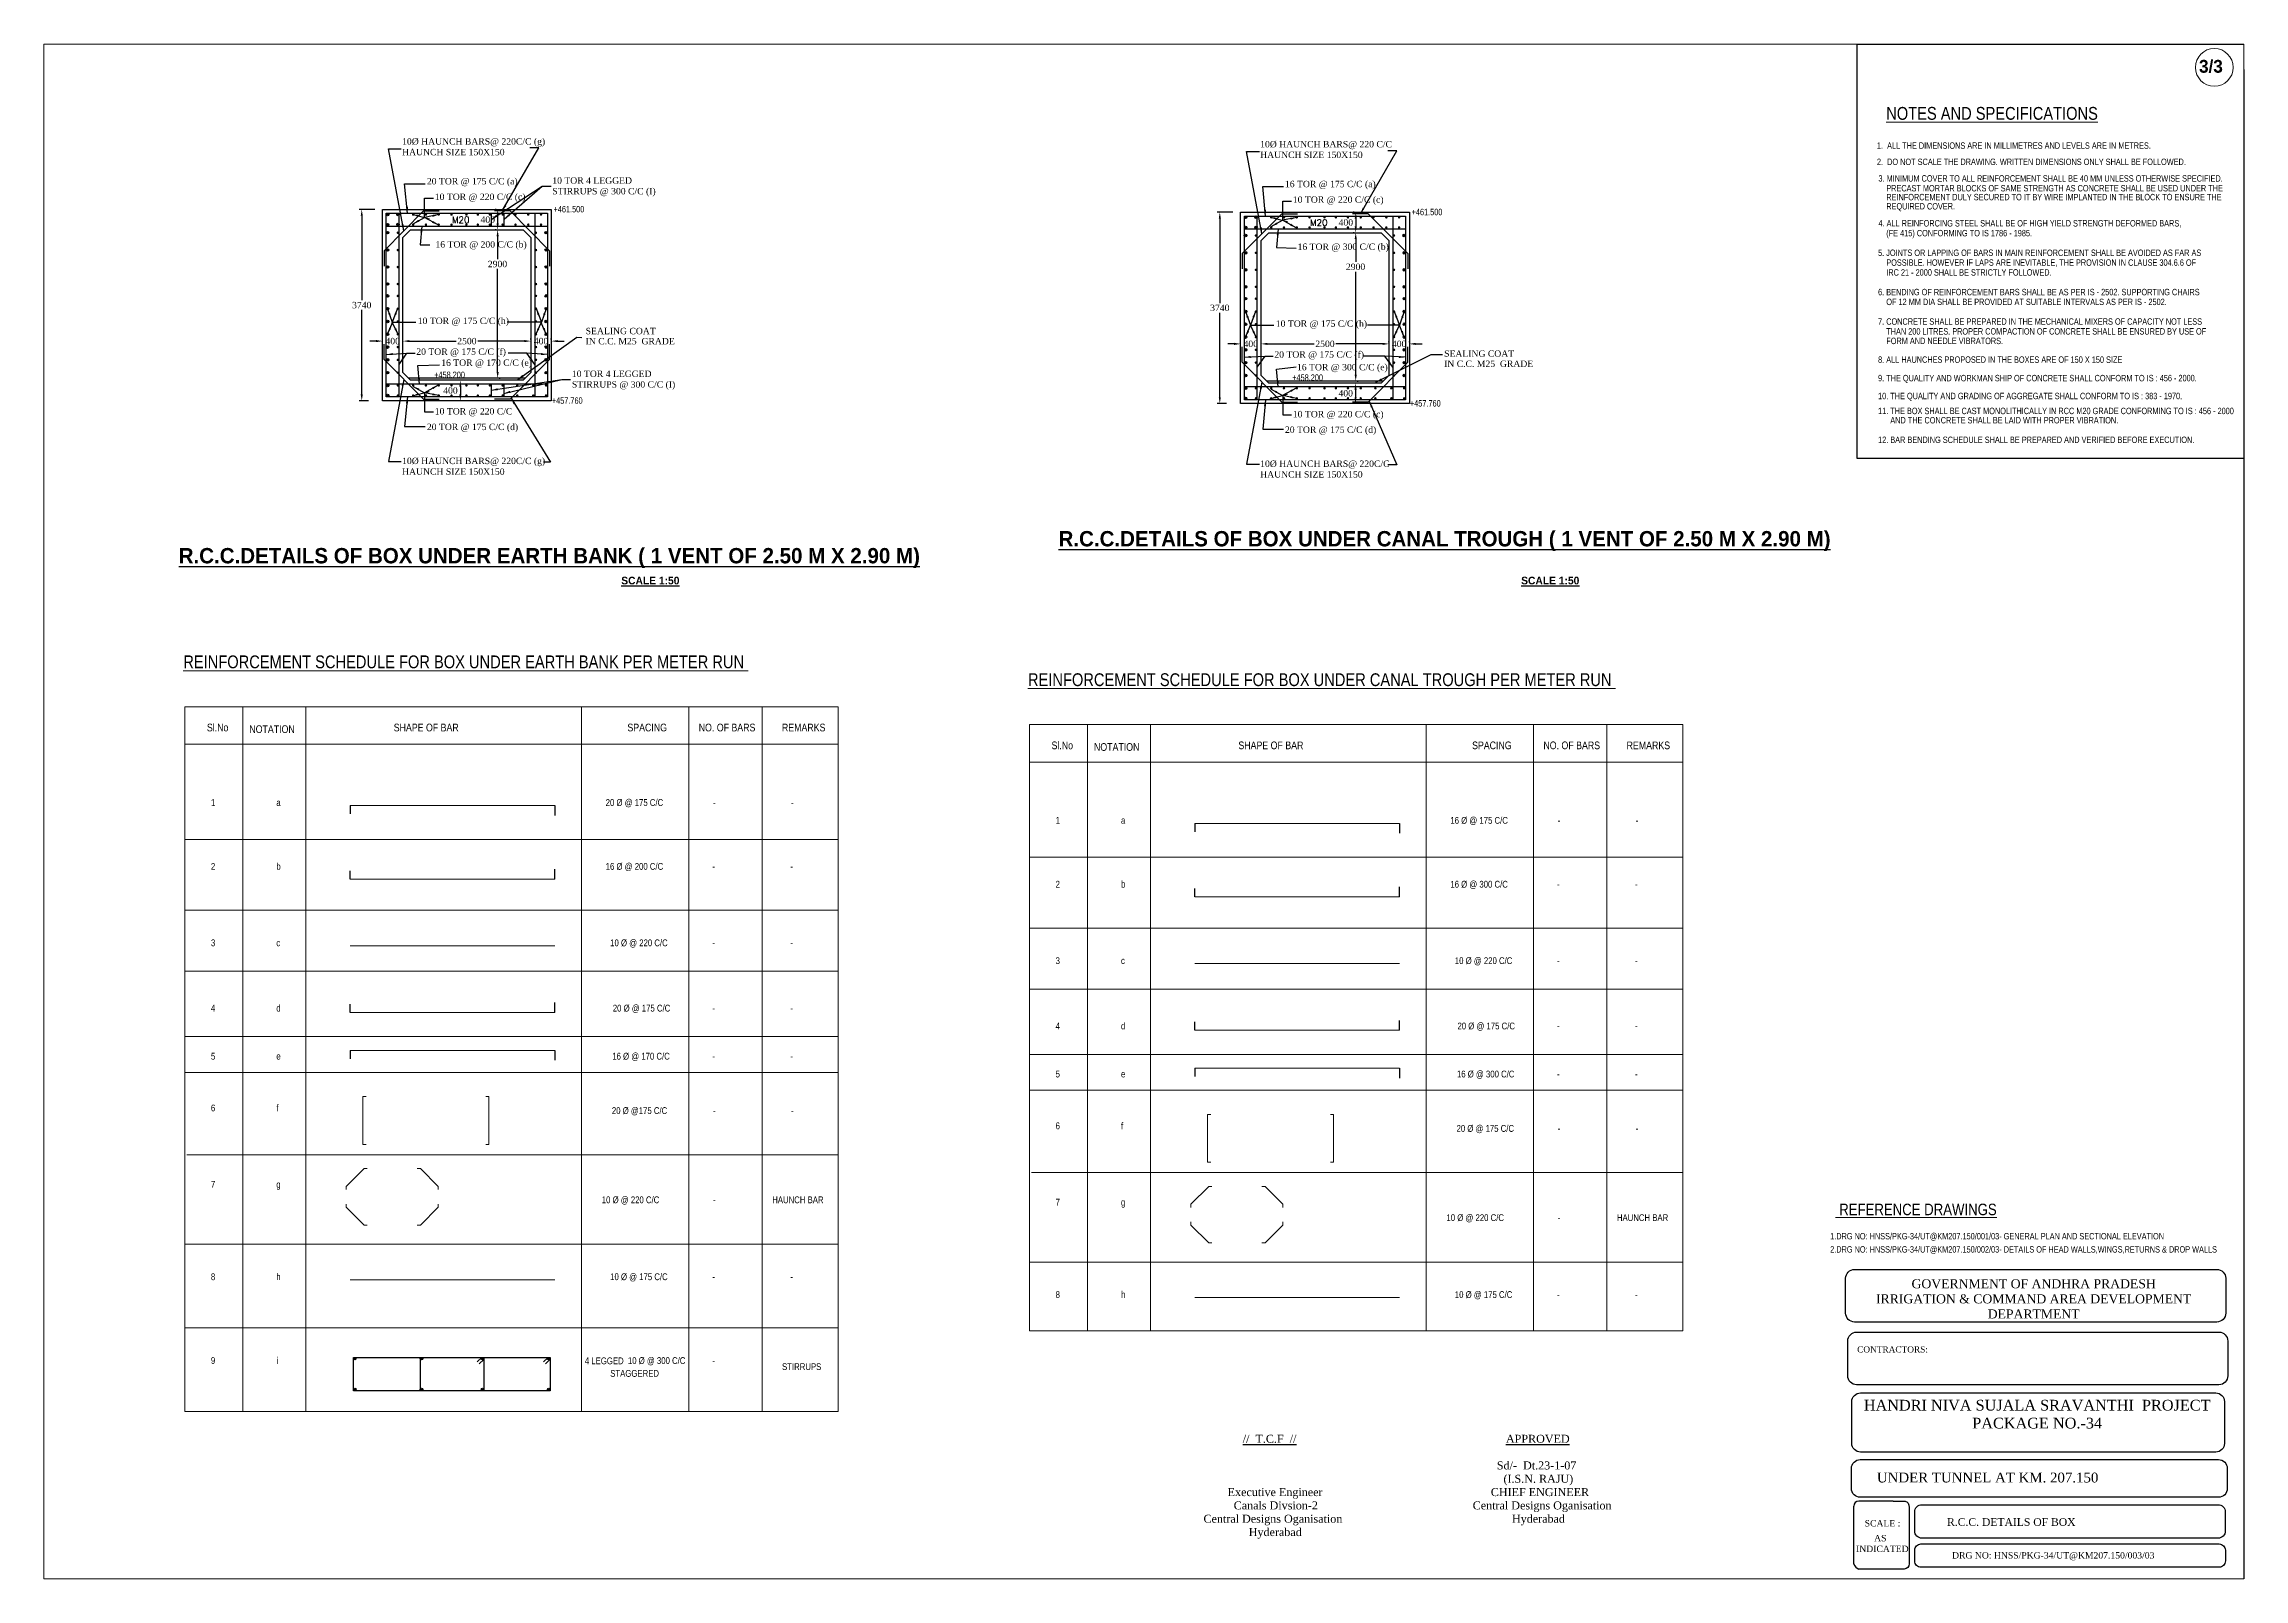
# Model space of a CAD drawing. Header units: millimetres. Extents: x 80 to 6449, y -662 to 1149.
# Drawn here: x 5589 to 6449, y -662 to -62 of the extents above; entities outside this region: 2.
import ezdxf
from ezdxf.enums import TextEntityAlignment as Align

# ---------------------------------------------------------------- set-up
doc = ezdxf.new("R2010")
doc.units = ezdxf.units.MM
for name, color, linetype in [('border', 7, 'Continuous'), ('DIM', 3, 'Continuous'), ('MAIN', 7, 'Continuous'), ('shape of bar', 170, 'Continuous'), ('SHEET', 3, 'Continuous'), ('STEEL', 5, 'Continuous'), ('TEXT_GENERAL', 4, 'Continuous'), ('TEXT_NAME', 5, 'Continuous'), ('TEXT_STEEL', 7, 'Continuous')]:
    doc.layers.add(name, color=color, linetype=linetype)
doc.styles.add('ARIAL NARROW', font='ARIALN.TTF')
doc.styles.add('CITYBLUEPR', font='cityb___.ttf')
doc.styles.add('ROMANS', font='romans.shx', dxfattribs={"height": 2.5})
doc.styles.get("Standard").update_dxf_attribs({"font": 'times.ttf', "height": 2.5})
doc.styles.add('TNR_2.5', font='times.ttf', dxfattribs={"height": 2.5})
doc.dimstyles.new('STYLE_ESH', dxfattribs={"dimtxt": 2.5, "dimasz": 2.5, "dimexe": 1, "dimexo": 0.625, "dimtad": 0, "dimtih": 1, "dimtoh": 1, "dimdec": 0, "dimlfac": 100, "dimzin": 9, "dimdsep": 46, "dimtxsty": 'TNR_2.5', "dimcen": 2.5, "dimadec": 0, "dimazin": 2, "dimtfac": 1, "dimtdec": 0, "dimtofl": 0, "dimtmove": 2, "dimatfit": 3, "dimfxl": 1, "dimarcsym": 0})

msp = doc.modelspace()

# ---------------------------------------------------------------- texts
for s, height, p in [('IN C.C. M25  GRADE', 2.5, (5800.856, -179.798)), ('SEALING COAT ', 2.5, (5800.864, -175.825)), ('IN C.C. M25  GRADE', 2.5, (6136.432, -188.626)), ('SEALING COAT ', 2.5, (6136.44, -184.653)), ('UNDER TUNNEL AT KM. 207.150', 3.85, (6305.611, -624.654)), ('INDICATED', 2.5, (6297.46, -651.852)), ('AS ', 2.5, (6304.53, -647.659)), ('DRG NO: HNSS/PKG-34/UT@KM207.150/003/03', 2.5, (6334.993, -654.391))]:
    msp.add_text(s, height=height).set_placement(p)
at = {"style": 'CITYBLUEPR'}
for s, p in [('%%UR.C.C.DETAILS OF BOX UNDER CANAL TROUGH ( 1 VENT OF 2.50 M X 2.90 M)', (5985.707, -258.761)), ('%%UR.C.C.DETAILS OF BOX UNDER EARTH BANK ( 1 VENT OF 2.50 M X 2.90 M)', (5641.764, -265.397))]:
    msp.add_text(s, height=6, dxfattribs=at).set_placement(p)
at = {"insert": (4393.832, 1148.991), "char_height": 2.5, "attachment_point": 1}
msp.add_mtext('\\A1;', dxfattribs=at)
for s, insert, char_height, width, attachment_point in [('10%%C HAUNCH BARS@ 220C/C (g)\\PHAUNCH SIZE 150X150\\P  ', (5729.1, -110.078), 2.5, 69.24196, 7), ('10%%C HAUNCH BARS@ 220 C/C\\PHAUNCH SIZE 150X150\\P  ', (6064.527, -111.172), 2.5, 69.24196, 7), ('20 TOR @ 175 C/C (a)', (5738.785, -118.08), 2.5, 35, 7), ('10 TOR 4 LEGGED STIRRUPS @ 300 C/C (I)', (5787.819, -121.975), 2.5, 41.74064, 7), ('16 TOR @ 175 C/C (a)', (6074.213, -119.173), 2.5, 35, 7), ('10 TOR @ 220 C/C (c)', (5741.869, -124.175), 2.5, 35, 7), ('10 TOR @ 220 C/C (c)', (6077.296, -125.269), 2.5, 35, 7), ('16 TOR @ 200 C/C (b)', (5742.138, -139.461), 2.5, 35, 1), ('16 TOR @ 300 C/C (b)', (6079.151, -140.37), 2.5, 35, 1), ('10 TOR @ 175 C/C (h)', (5735.202, -169.34), 2.5, 35, 1), ('10 TOR @ 175 C/C (h)', (6070.63, -170.433), 2.5, 35, 1), ('20 TOR @ 175 C/C (f)', (5734.649, -181.392), 2.5, 35, 1), ('16 TOR @ 170 C/C (e)', (5744.391, -189.007), 2.5, 35, 7), ('20 TOR @ 175 C/C (f)', (6070.076, -182.485), 2.5, 35, 1), ('16 TOR @ 300 C/C (e)', (6078.925, -190.762), 2.5, 35, 7), ('10 TOR 4 LEGGED STIRRUPS @ 300 C/C (I)', (5795.466, -197.523), 2.5, 41.74064, 7), ('10 TOR @ 220 C/C', (5741.869, -204.71), 2.5, 35, 1), ('10 TOR @ 220 C/C (c)', (6077.296, -205.804), 2.5, 35, 1), ('20 TOR @ 175 C/C (d)', (5738.785, -210.805), 2.5, 35, 1), ('20 TOR @ 175 C/C (d)', (6074.213, -211.899), 2.5, 35, 1), ('10%%C HAUNCH BARS@ 220C/C (g)\\PHAUNCH SIZE 150X150\\P  ', (5729.1, -224.098), 2.5, 69.24196, 1), ('10%%C HAUNCH BARS@ 220C/C\\PHAUNCH SIZE 150X150\\P  ', (6064.527, -225.191), 2.5, 69.24196, 1), ('HANDRI NIVA SUJALA SRAVANTHI  PROJECT\\PPACKAGE NO.-34', (6368.261, -592.352), 4.2, 151.5, 2), ('                             {\\L//  T.C.F  //}\\P                       \\P\\P\\P                        Executive Engineer\\P                          Canals Divsion-2\\P                Central Designs Oganisation\\P                               Hyderabad', (6023.5, -606.016), 3.125, 212.5, 1), ('                           {\\LAPPROVED}\\P\\P                        Sd/-  Dt.23-1-07\\P^I^I     (I.S.N. RAJU)\\P                      CHIEF ENGINEER\\P                Central Designs Oganisation\\P                             Hyderabad', (6128.735, -606.016), 3.125, 212.5, 1), ('SCALE :', (6300.84, -639.356), 2.5, 25.272, 1)]:
    msp.add_mtext(s, dxfattribs=dict(insert=insert, char_height=char_height, width=width, attachment_point=attachment_point))
for s, insert, char_height, width, attachment_point, style in [('M20', (5755.432, -132.371), 2.5, 50.5785, 9, 'ROMANS'), ('M20', (6090.86, -133.464), 2.5, 50.5785, 9, 'ROMANS'), ('{\\LSCALE 1:50}', (5814.769, -270.615), 3, 25.272, 1, 'CITYBLUEPR'), ('{\\LSCALE 1:50}', (6166.551, -270.615), 3, 25.272, 1, 'CITYBLUEPR')]:
    msp.add_mtext(s, dxfattribs=dict(insert=insert, char_height=char_height, width=width, attachment_point=attachment_point, style=style))
at = {"layer": 'MAIN', "lineweight": 5, "style": 'ARIAL NARROW'}
for s, height, p in [('%%UNOTES AND SPECIFICATIONS', 5, (6309.26, -92.004)), ('1.  ALL THE DIMENSIONS ARE IN MILLIMETRES AND LEVELS ARE IN METRES.', 2.5, (6305.623, -103.354)), ('2.  DO NOT SCALE THE DRAWING. WRITTEN DIMENSIONS ONLY SHALL BE FOLLOWED.', 2.5, (6305.631, -109.691)), ('3. MINIMUM COVER TO ALL REINFORCEMENT SHALL BE 40 MM UNLESS OTHERWISE SPECIFIED.', 2.5, (6306.211, -116.17)), ('   PRECAST MORTAR BLOCKS OF SAME STRENGTH AS CONCRETE SHALL BE USED UNDER THE ', 2.5, (6306.893, -120.01)), ('   REINFORCEMENT DULY SECURED TO IT BY WIRE IMPLANTED IN THE BLOCK TO ENSURE THE', 2.5, (6306.893, -123.476)), ('   REQUIRED COVER.', 2.5, (6306.893, -127.075)), ('4. ALL REINFORCING STEEL SHALL BE OF HIGH YIELD STRENGTH DEFORMED BARS,', 2.5, (6306.211, -133.719)), ('   (FE 415) CONFORMING TO IS 1786 - 1985.', 2.5, (6306.893, -137.559)), ('5. JOINTS OR LAPPING OF BARS IN MAIN REINFORCEMENT SHALL BE AVOIDED AS FAR AS ', 2.5, (6306.072, -145.239)), ('   POSSIBLE. HOWEVER IF LAPS ARE INEVITABLE, THE PROVISION IN CLAUSE 304.6.6 OF', 2.5, (6306.893, -149.079)), ('   IRC 21 - 2000 SHALL BE STRICTLY FOLLOWED.', 2.5, (6306.893, -152.919)), ('6. BENDING OF REINFORCEMENT BARS SHALL BE AS PER IS - 2502. SUPPORTING CHAIRS ', 2.5, (6306.072, -160.599)), ('   OF 12 MM DIA SHALL BE PROVIDED AT SUITABLE INTERVALS AS PER IS - 2502.', 2.5, (6306.893, -164.439)), ('7. CONCRETE SHALL BE PREPARED IN THE MECHANICAL MIXERS OF CAPACITY NOT LESS', 2.5, (6306.072, -172.119)), ('   THAN 200 LITRES. PROPER COMPACTION OF CONCRETE SHALL BE ENSURED BY USE OF', 2.5, (6306.893, -175.959)), ('   FORM AND NEEDLE VIBRATORS.', 2.5, (6306.893, -179.69)), ('8. ALL HAUNCHES PROPOSED IN THE BOXES ARE OF 150 X 150 SIZE', 2.5, (6306.072, -187.011)), ('9. THE QUALITY AND WORKMAN SHIP OF CONCRETE SHALL CONFORM TO IS : 456 - 2000.', 2.5, (6306.072, -194.228)), ('10. THE QUALITY AND GRADING OF AGGREGATE SHALL CONFORM TO IS : 383 - 1970.', 2.5, (6306.072, -201.224)), ('11. THE BOX SHALL BE CAST MONOLITHICALLY IN RCC M20 GRADE CONFORMING TO IS : 456 - 2000', 2.5, (6306.072, -207.068)), ('      AND THE CONCRETE SHALL BE LAID WITH PROPER VIBRATION.', 2.5, (6306.072, -210.698)), ('12. BAR BENDING SCHEDULE SHALL BE PREPARED AND VERIFIED BEFORE EXECUTION.', 2.5, (6306.072, -218.343))]:
    msp.add_text(s, height=height, dxfattribs=at).set_placement(p)
at = {"layer": 'MAIN', "color": 0, "lineweight": 5, "style": 'ARIAL NARROW'}
for s, height, p in [('%%U REFERENCE DRAWINGS', 4.5, (6289.45, -520.185)), ('2.DRG NO: HNSS/PKG-34/UT@KM207.150/002/03- DETAILS OF HEAD WALLS,WINGS,RETURNS & DROP WALLS', 2.5, (6287.337, -534.796)), ('1.DRG NO: HNSS/PKG-34/UT@KM207.150/001/03- GENERAL PLAN AND SECTIONAL ELEVATION', 2.5, (6287.337, -529.65))]:
    msp.add_text(s, height=height, dxfattribs=at).set_placement(p)
at = {"layer": 'SHEET', "color": 7}
for s, insert, char_height, width, attachment_point in [('GOVERNMENT OF ANDHRA PRADESH\\PIRRIGATION & COMMAND AREA DEVELOPMENT DEPARTMENT', (6366.895, -552.894), 3.53871, 136.01294, 5), ('CONTRACTORS:', (6297.898, -572.681), 2.40632, 35.82521, 4), (' R.C.C. DETAILS OF BOX ', (6331.903, -638.608), 3.0079, 111.18179, 1)]:
    msp.add_mtext(s, dxfattribs=dict(at, insert=insert, char_height=char_height, width=width, attachment_point=attachment_point))
at = {"layer": 'TEXT_GENERAL', "color": 0, "lineweight": 9, "style": 'CITYBLUEPR'}
msp.add_text('3/3', height=5, dxfattribs=at).set_placement((6431.543, -73.607))
at = {"layer": 'TEXT_GENERAL', "color": 0, "lineweight": 5, "style": 'ARIAL NARROW'}
for s, p in [('+461.500', (5794.312, -126.963)), ('+461.500', (6129.74, -128.056)), ('+458.200', (5747.645, -191.698)), ('+458.200', (6083.073, -192.792)), ('+457.760', (5793.653, -201.754)), ('+457.760', (6129.081, -202.847))]:
    msp.add_text(s, height=2.5, dxfattribs=at).set_placement(p, align=Align.MIDDLE)
at = {"layer": 'TEXT_NAME', "color": 0, "lineweight": 5, "style": 'ARIAL NARROW'}
for s, height, p in [('%%UREINFORCEMENT SCHEDULE FOR BOX UNDER EARTH BANK PER METER RUN ', 5, (5643.578, -306.393)), ('%%UREINFORCEMENT SCHEDULE FOR BOX UNDER CANAL TROUGH PER METER RUN ', 5, (5973.767, -313.366)), ('Sl.No     ', 3, (5652.784, -331.064)), ('NOTATION', 3, (5669.38, -331.702)), ('SHAPE OF BAR', 3, (5725.829, -331.064)), ('SPACING', 3, (5817.177, -331.064)), ('NO. OF BARS', 3, (5845.052, -331.064)), ('REMARKS', 3, (5877.584, -331.064)), ('Sl.No     ', 3, (5982.972, -338.037)), ('SHAPE OF BAR', 3, (6056.017, -338.037)), ('SPACING', 3, (6147.366, -338.037)), ('NO. OF BARS', 3, (6175.24, -338.037)), ('REMARKS', 3, (6207.772, -338.037)), ('NOTATION', 3, (5999.568, -338.674))]:
    msp.add_text(s, height=height, dxfattribs=at).set_placement(p)
at = {"layer": 'TEXT_STEEL', "color": 0, "lineweight": 5, "style": 'ARIAL NARROW'}
for s, p in [('1', (5654.376, -360.201)), ('a', (5679.94, -360.201)), ('20 %%C @ 175 C/C', (5808.686, -360.201)), ('-', (5850.658, -360.201)), ('-', (5881.147, -360.201)), ('1', (5984.564, -367.173)), ('a', (6010.128, -367.173)), ('16 %%C @ 175 C/C', (6138.874, -367.173)), ('-', (6180.846, -367.173)), ('-', (6211.335, -367.173)), ('2', (5654.376, -385.166)), ('b', (5679.94, -385.166)), ('16 %%C @ 200 C/C', (5808.686, -385.166)), ('-', (5850.411, -385.166)), ('-', (5880.9, -385.166)), ('2', (5984.564, -392.139)), ('b', (6010.128, -392.139)), ('16 %%C @ 300 C/C', (6138.874, -392.139)), ('-', (6180.599, -392.139)), ('-', (6211.088, -392.139)), ('3', (5654.376, -415.05)), ('10 %%C @ 220 C/C', (5810.442, -415.05)), ('c', (5679.94, -415.05)), ('-', (5850.411, -415.05)), ('-', (5880.9, -415.05)), ('3', (5984.564, -422.022)), ('c', (6010.128, -422.022)), ('10 %%C @ 220 C/C', (6140.63, -422.022)), ('-', (6180.599, -422.022)), ('-', (6211.088, -422.022)), ('4', (5654.376, -440.581)), ('d', (5679.94, -440.581)), ('20 %%C @ 175 C/C', (5811.465, -440.581)), ('- ', (5850.411, -440.581)), ('-', (5880.9, -440.581)), ('4', (5984.564, -447.553)), ('d', (6010.128, -447.553)), ('20 %%C @ 175 C/C', (6141.653, -447.553)), ('- ', (6180.599, -447.553)), ('-', (6211.088, -447.553)), ('5', (5654.376, -459.361)), ('e', (5679.94, -459.361)), ('16 %%C @ 170 C/C', (5811.26, -459.361)), ('-', (5850.411, -459.361)), ('-', (5880.9, -459.361)), ('5', (5984.564, -466.333)), ('e', (6010.128, -466.333)), ('16 %%C @ 300 C/C', (6141.449, -466.333)), ('-', (6180.599, -466.333)), ('-', (6211.088, -466.333)), ('6', (5654.376, -479.603)), ('f', (5679.94, -479.603)), ('20 %%C @175 C/C', (5811.103, -480.625)), ('-', (5850.658, -480.625)), ('-', (5881.147, -480.625)), ('6', (5984.564, -486.576)), ('f', (6010.128, -486.576)), ('20 %%C @ 175 C/C', (6141.291, -487.597)), ('-', (6180.846, -487.597)), ('-', (6211.335, -487.597)), ('7', (5654.376, -509.465)), ('g', (5679.94, -509.465)), ('10 %%C @ 220 C/C', (5807.165, -515.501)), ('-', (5850.658, -515.501)), ('HAUNCH BAR', (5873.784, -515.501)), ('7', (5984.564, -516.437)), ('g', (6010.128, -516.437)), ('10 %%C @ 220 C/C', (6137.354, -522.473)), ('-', (6180.846, -522.473)), ('HAUNCH BAR', (6203.972, -522.473)), ('8', (5654.376, -545.568)), ('h', (5679.94, -545.568)), ('10 %%C @ 175 C/C', (5810.442, -545.568)), ('-', (5850.411, -545.568)), ('-', (5880.9, -545.568)), ('8', (5984.564, -552.54)), ('h', (6010.128, -552.54)), ('10 %%C @ 175 C/C', (6140.63, -552.54)), ('-', (6180.599, -552.54)), ('-', (6211.088, -552.54)), ('9', (5654.376, -578.296)), ('i', (5679.94, -578.296)), ('4 LEGGED ', (5800.532, -578.447)), ('10 %%C @ 300 C/C', (5817.367, -578.344)), ('STAGGERED', (5810.461, -583.345)), ('-', (5850.411, -578.296)), ('STIRRUPS', (5877.63, -580.718))]:
    msp.add_text(s, height=2.65, dxfattribs=at).set_placement(p)

# ---------------------------------------------------------------- blocks, each defined once
blk = doc.blocks.new('*D162')
at = {"color": 0, "lineweight": -2, "transparency": 16777216}
for p, q in [((5718.93, -178.52), (5716.43, -178.52)), ((5721.43, -177.89), (5721.43, -177.52)), ((5729.43, -177.89), (5729.43, -177.52)), ((5731.93, -178.52), (5734.43, -178.52))]:
    blk.add_line(p, q, dxfattribs=at)
at = {"color": 0, "transparency": 16777216}
for points in [[(5718.93, -178.1), (5718.93, -178.93), (5721.43, -178.52)], [(5731.93, -178.1), (5731.93, -178.93), (5729.43, -178.52)]]:
    blk.add_solid(points, dxfattribs=at)
at = {"layer": 'Defpoints', "color": 0, "transparency": 16777216}
for p in [(5721.43, -178.52), (5721.43, -178.52), (5729.43, -178.52)]:
    blk.add_point(p, dxfattribs=at)
at = {"color": 0, "transparency": 16777216, "insert": (5725.43, -178.52), "char_height": 2.5, "attachment_point": 5, "style": 'TNR_2.5'}
blk.add_mtext('400', dxfattribs=at)
blk = doc.blocks.new('*D161')
at = {"color": 0, "lineweight": -2, "transparency": 16777216}
for p, q in [((5776.93, -178.52), (5774.43, -178.52)), ((5779.43, -177.89), (5779.43, -177.52)), ((5787.43, -177.89), (5787.43, -177.52)), ((5789.93, -178.52), (5792.43, -178.52))]:
    blk.add_line(p, q, dxfattribs=at)
at = {"color": 0, "transparency": 16777216}
for points in [[(5776.93, -178.1), (5776.93, -178.93), (5779.43, -178.52)], [(5789.93, -178.1), (5789.93, -178.93), (5787.43, -178.52)]]:
    blk.add_solid(points, dxfattribs=at)
at = {"layer": 'Defpoints', "color": 0, "transparency": 16777216}
for p in [(5779.43, -178.52), (5787.43, -178.52), (5787.43, -178.52)]:
    blk.add_point(p, dxfattribs=at)
at = {"color": 0, "transparency": 16777216, "insert": (5783.43, -178.52), "char_height": 2.5, "attachment_point": 5, "style": 'TNR_2.5'}
blk.add_mtext('400', dxfattribs=at)
blk = doc.blocks.new('*D160')
at = {"color": 0, "lineweight": -2, "transparency": 16777216}
for p, q in [((5729.43, -177.89), (5729.43, -177.52)), ((5731.93, -178.52), (5750.22, -178.52)), ((5776.93, -178.52), (5758.64, -178.52)), ((5779.43, -177.89), (5779.43, -177.52))]:
    blk.add_line(p, q, dxfattribs=at)
at = {"color": 0, "transparency": 16777216}
for points in [[(5731.93, -178.1), (5731.93, -178.93), (5729.43, -178.52)], [(5776.93, -178.1), (5776.93, -178.93), (5779.43, -178.52)]]:
    blk.add_solid(points, dxfattribs=at)
at = {"layer": 'Defpoints', "color": 0, "transparency": 16777216}
for p in [(5729.43, -178.52), (5779.43, -178.52), (5779.43, -178.52)]:
    blk.add_point(p, dxfattribs=at)
at = {"color": 0, "transparency": 16777216, "insert": (5754.43, -178.52), "char_height": 2.5, "attachment_point": 5, "style": 'TNR_2.5'}
blk.add_mtext('2500', dxfattribs=at)
blk = doc.blocks.new('*D158')
at = {"color": 0, "lineweight": -2, "transparency": 16777216}
for p, q in [((5765.82, -135.04), (5765.45, -135.04)), ((5766.45, -137.54), (5766.45, -146.5)), ((5766.45, -190.54), (5766.45, -150.3)), ((5767.07, -193.04), (5767.45, -193.04))]:
    blk.add_line(p, q, dxfattribs=at)
at = {"color": 0, "transparency": 16777216}
for points in [[(5766.03, -137.54), (5766.87, -137.54), (5766.45, -135.04)], [(5766.03, -190.54), (5766.87, -190.54), (5766.45, -193.04)]]:
    blk.add_solid(points, dxfattribs=at)
at = {"layer": 'Defpoints', "color": 0, "transparency": 16777216}
for p in [(5766.45, -135.04), (5766.45, -193.04), (5766.45, -193.04)]:
    blk.add_point(p, dxfattribs=at)
at = {"color": 0, "transparency": 16777216, "insert": (5766.39, -148.4), "char_height": 2.5, "attachment_point": 5, "style": 'TNR_2.5'}
blk.add_mtext('2900', dxfattribs=at)
blk = doc.blocks.new('*D157')
at = {"color": 0, "lineweight": -2, "transparency": 16777216}
for p, q in [((5718.41, -127.04), (5712.32, -127.04)), ((5713.32, -129.54), (5713.32, -162.54)), ((5713.32, -199.34), (5713.32, -166.34)), ((5715.94, -201.84), (5712.32, -201.84))]:
    blk.add_line(p, q, dxfattribs=at)
at = {"color": 0, "transparency": 16777216}
for points in [[(5712.91, -129.54), (5713.74, -129.54), (5713.32, -127.04)], [(5712.91, -199.34), (5713.74, -199.34), (5713.32, -201.84)]]:
    blk.add_solid(points, dxfattribs=at)
at = {"layer": 'Defpoints', "color": 0, "transparency": 16777216}
for p in [(5719.03, -127.04), (5713.32, -201.84), (5716.56, -201.84)]:
    blk.add_point(p, dxfattribs=at)
at = {"color": 0, "transparency": 16777216, "insert": (5713.32, -164.44), "char_height": 2.5, "attachment_point": 5, "style": 'TNR_2.5'}
blk.add_mtext('3740', dxfattribs=at)
blk = doc.blocks.new('*D159')
at = {"color": 0, "lineweight": -2, "transparency": 16777216}
for p, q in [((5751.24, -193.84), (5750.87, -193.84)), ((5751.87, -196.34), (5751.87, -199.34)), ((5751.24, -201.84), (5750.87, -201.84))]:
    blk.add_line(p, q, dxfattribs=at)
at = {"color": 0, "transparency": 16777216}
for points in [[(5751.45, -196.34), (5752.28, -196.34), (5751.87, -193.84)], [(5751.45, -199.34), (5752.28, -199.34), (5751.87, -201.84)]]:
    blk.add_solid(points, dxfattribs=at)
at = {"layer": 'Defpoints', "color": 0, "transparency": 16777216}
for p in [(5751.87, -193.84), (5751.87, -201.84), (5751.87, -201.84)]:
    blk.add_point(p, dxfattribs=at)
at = {"color": 0, "transparency": 16777216, "insert": (5748.01, -197.84), "char_height": 2.5, "attachment_point": 5, "style": 'TNR_2.5'}
blk.add_mtext('400', dxfattribs=at)
blk = doc.blocks.new('*D164')
at = {"color": 0, "lineweight": -2, "transparency": 16777216}
for p, q in [((5765.82, -127.04), (5765.45, -127.04)), ((5765.82, -135.04), (5765.45, -135.04)), ((5766.45, -129.54), (5766.45, -132.54))]:
    blk.add_line(p, q, dxfattribs=at)
at = {"color": 0, "transparency": 16777216}
for points in [[(5766.03, -129.54), (5766.87, -129.54), (5766.45, -127.04)], [(5766.03, -132.54), (5766.87, -132.54), (5766.45, -135.04)]]:
    blk.add_solid(points, dxfattribs=at)
at = {"layer": 'Defpoints', "color": 0, "transparency": 16777216}
for p in [(5766.45, -127.04), (5766.45, -135.04), (5766.45, -135.04)]:
    blk.add_point(p, dxfattribs=at)
at = {"color": 0, "transparency": 16777216, "insert": (5762.59, -131.04), "char_height": 2.5, "attachment_point": 5, "style": 'TNR_2.5'}
blk.add_mtext('400', dxfattribs=at)
blk = doc.blocks.new('*D187')
at = {"color": 0, "lineweight": -2, "transparency": 16777216}
for p, q in [((6064.86, -178.98), (6064.86, -178.61)), ((6067.36, -179.61), (6085.65, -179.61)), ((6112.36, -179.61), (6094.07, -179.61)), ((6114.86, -178.98), (6114.86, -178.61))]:
    blk.add_line(p, q, dxfattribs=at)
at = {"color": 0, "transparency": 16777216}
for points in [[(6067.36, -179.19), (6067.36, -180.03), (6064.86, -179.61)], [(6112.36, -179.19), (6112.36, -180.03), (6114.86, -179.61)]]:
    blk.add_solid(points, dxfattribs=at)
at = {"layer": 'Defpoints', "color": 0, "transparency": 16777216}
for p in [(6064.86, -179.61), (6114.86, -179.61), (6114.86, -179.61)]:
    blk.add_point(p, dxfattribs=at)
at = {"color": 0, "transparency": 16777216, "insert": (6089.86, -179.61), "char_height": 2.5, "attachment_point": 5, "style": 'TNR_2.5'}
blk.add_mtext('2500', dxfattribs=at)
blk = doc.blocks.new('*D185')
at = {"color": 0, "lineweight": -2, "transparency": 16777216}
for p, q in [((6054.36, -179.61), (6051.86, -179.61)), ((6056.86, -178.98), (6056.86, -178.61)), ((6064.86, -178.98), (6064.86, -178.61)), ((6067.36, -179.61), (6069.86, -179.61))]:
    blk.add_line(p, q, dxfattribs=at)
at = {"color": 0, "transparency": 16777216}
for points in [[(6054.36, -179.19), (6054.36, -180.03), (6056.86, -179.61)], [(6067.36, -179.19), (6067.36, -180.03), (6064.86, -179.61)]]:
    blk.add_solid(points, dxfattribs=at)
at = {"layer": 'Defpoints', "color": 0, "transparency": 16777216}
for p in [(6056.86, -179.61), (6056.86, -179.61), (6064.86, -179.61)]:
    blk.add_point(p, dxfattribs=at)
at = {"color": 0, "transparency": 16777216, "insert": (6060.86, -179.61), "char_height": 2.5, "attachment_point": 5, "style": 'TNR_2.5'}
blk.add_mtext('400', dxfattribs=at)
blk = doc.blocks.new('*D189')
at = {"color": 0, "lineweight": -2, "transparency": 16777216}
for p, q in [((6053.83, -128.14), (6047.75, -128.14)), ((6048.75, -130.64), (6048.75, -163.64)), ((6048.75, -200.44), (6048.75, -167.44)), ((6051.37, -202.94), (6047.75, -202.94))]:
    blk.add_line(p, q, dxfattribs=at)
at = {"color": 0, "transparency": 16777216}
for points in [[(6048.34, -130.64), (6049.17, -130.64), (6048.75, -128.14)], [(6048.34, -200.44), (6049.17, -200.44), (6048.75, -202.94)]]:
    blk.add_solid(points, dxfattribs=at)
at = {"layer": 'Defpoints', "color": 0, "transparency": 16777216}
for p in [(6054.46, -128.14), (6048.75, -202.94), (6051.99, -202.94)]:
    blk.add_point(p, dxfattribs=at)
at = {"color": 0, "transparency": 16777216, "insert": (6048.75, -165.54), "char_height": 2.5, "attachment_point": 5, "style": 'TNR_2.5'}
blk.add_mtext('3740', dxfattribs=at)
blk = doc.blocks.new('*D188')
at = {"color": 0, "lineweight": -2, "transparency": 16777216}
for p, q in [((6101.25, -136.14), (6100.88, -136.14)), ((6101.88, -138.64), (6101.88, -147.59)), ((6101.88, -191.64), (6101.88, -151.39)), ((6102.5, -194.14), (6102.88, -194.14))]:
    blk.add_line(p, q, dxfattribs=at)
at = {"color": 0, "transparency": 16777216}
for points in [[(6101.46, -138.64), (6102.29, -138.64), (6101.88, -136.14)], [(6101.46, -191.64), (6102.29, -191.64), (6101.88, -194.14)]]:
    blk.add_solid(points, dxfattribs=at)
at = {"layer": 'Defpoints', "color": 0, "transparency": 16777216}
for p in [(6101.88, -136.14), (6101.88, -194.14), (6101.88, -194.14)]:
    blk.add_point(p, dxfattribs=at)
at = {"color": 0, "transparency": 16777216, "insert": (6101.82, -149.49), "char_height": 2.5, "attachment_point": 5, "style": 'TNR_2.5'}
blk.add_mtext('2900', dxfattribs=at)
blk = doc.blocks.new('*D190')
at = {"color": 0, "lineweight": -2, "transparency": 16777216}
for p, q in [((6101.19, -194.94), (6100.82, -194.94)), ((6101.82, -197.44), (6101.82, -200.44)), ((6101.19, -202.94), (6100.82, -202.94))]:
    blk.add_line(p, q, dxfattribs=at)
at = {"color": 0, "transparency": 16777216}
for points in [[(6101.4, -197.44), (6102.24, -197.44), (6101.82, -194.94)], [(6101.4, -200.44), (6102.24, -200.44), (6101.82, -202.94)]]:
    blk.add_solid(points, dxfattribs=at)
at = {"layer": 'Defpoints', "color": 0, "transparency": 16777216}
for p in [(6101.82, -194.94), (6101.82, -202.94), (6101.82, -202.94)]:
    blk.add_point(p, dxfattribs=at)
at = {"color": 0, "transparency": 16777216, "insert": (6097.96, -198.94), "char_height": 2.5, "attachment_point": 5, "style": 'TNR_2.5'}
blk.add_mtext('400', dxfattribs=at)
blk = doc.blocks.new('*D186')
at = {"color": 0, "lineweight": -2, "transparency": 16777216}
for p, q in [((6112.36, -179.61), (6109.86, -179.61)), ((6114.86, -178.98), (6114.86, -178.61)), ((6122.86, -178.98), (6122.86, -178.61)), ((6125.36, -179.61), (6127.86, -179.61))]:
    blk.add_line(p, q, dxfattribs=at)
at = {"color": 0, "transparency": 16777216}
for points in [[(6112.36, -179.19), (6112.36, -180.03), (6114.86, -179.61)], [(6125.36, -179.19), (6125.36, -180.03), (6122.86, -179.61)]]:
    blk.add_solid(points, dxfattribs=at)
at = {"layer": 'Defpoints', "color": 0, "transparency": 16777216}
for p in [(6114.86, -179.61), (6122.86, -179.61), (6122.86, -179.61)]:
    blk.add_point(p, dxfattribs=at)
at = {"color": 0, "transparency": 16777216, "insert": (6118.86, -179.61), "char_height": 2.5, "attachment_point": 5, "style": 'TNR_2.5'}
blk.add_mtext('400', dxfattribs=at)
blk = doc.blocks.new('*D191')
at = {"color": 0, "lineweight": -2, "transparency": 16777216}
for p, q in [((6101.25, -128.14), (6100.88, -128.14)), ((6101.25, -136.14), (6100.88, -136.14)), ((6101.88, -130.64), (6101.88, -133.64))]:
    blk.add_line(p, q, dxfattribs=at)
at = {"color": 0, "transparency": 16777216}
for points in [[(6101.46, -130.64), (6102.29, -130.64), (6101.88, -128.14)], [(6101.46, -133.64), (6102.29, -133.64), (6101.88, -136.14)]]:
    blk.add_solid(points, dxfattribs=at)
at = {"layer": 'Defpoints', "color": 0, "transparency": 16777216}
for p in [(6101.88, -128.14), (6101.88, -136.14), (6101.88, -136.14)]:
    blk.add_point(p, dxfattribs=at)
at = {"color": 0, "transparency": 16777216, "insert": (6098.02, -132.14), "char_height": 2.5, "attachment_point": 5, "style": 'TNR_2.5'}
blk.add_mtext('400', dxfattribs=at)

# ---------------------------------------------------------------- dimensions: what is measured, and where the dimension line sits
for base, p1, p2, angle, text, picture, middle in [((5713.325, -201.843), (5719.031, -127.043), (5716.565, -201.843), 90, '3740', '*D157', (5713.325, -164.443)), ((5766.45, -135.043), (5766.45, -127.043), (5766.45, -135.043), 90, '400', '*D164', (5762.594, -131.043)), ((6048.752, -202.936), (6054.458, -128.136), (6051.992, -202.936), 90, '3740', '*D189', (6048.752, -165.536)), ((6101.877, -136.136), (6101.877, -128.136), (6101.877, -136.136), 90, '400', '*D191', (6098.022, -132.136)), ((5721.43, -178.515), (5729.43, -178.515), (5721.43, -178.515), 180, '400', '*D162', (5725.43, -178.515)), ((6056.857, -179.609), (6064.857, -179.609), (6056.857, -179.609), 180, '400', '*D185', (6060.857, -179.609)), ((5751.867, -201.843), (5751.867, -193.843), (5751.867, -201.843), 90, '400', '*D159', (5748.011, -197.843)), ((6101.82, -202.936), (6101.82, -194.936), (6101.82, -202.936), 90, '400', '*D190', (6097.964, -198.936))]:
    dim = msp.add_linear_dim(base=base, p1=p1, p2=p2, angle=angle, text=text, dimstyle='STYLE_ESH')
    dim.commit()
    dim.dimension.update_dxf_attribs({"geometry": picture, "text_midpoint": middle})
for base, p1, p2, picture, middle in [((5766.45, -193.043), (5766.45, -135.043), (5766.45, -193.043), '*D158', (5766.388, -148.398)), ((6101.877, -194.136), (6101.877, -136.136), (6101.877, -194.136), '*D188', (6101.815, -149.491))]:
    dim = msp.add_linear_dim(base=base, p1=p1, p2=p2, angle=90, text='2900', dimstyle='STYLE_ESH')
    dim.commit()
    dim.dimension.update_dxf_attribs({"geometry": picture, "text_midpoint": middle, "dimtype": 160})
for base, p1, p2, text, picture, middle in [((5779.43, -178.515), (5729.43, -178.515), (5779.43, -178.515), '2500', '*D160', (5754.43, -178.515)), ((5787.43, -178.515), (5779.43, -178.515), (5787.43, -178.515), '400', '*D161', (5783.43, -178.515)), ((6114.857, -179.609), (6064.857, -179.609), (6114.857, -179.609), '2500', '*D187', (6089.857, -179.609)), ((6122.857, -179.609), (6114.857, -179.609), (6122.857, -179.609), '400', '*D186', (6118.857, -179.609))]:
    dim = msp.add_linear_dim(base=base, p1=p1, p2=p2, text=text, dimstyle='STYLE_ESH')
    dim.commit()
    dim.dimension.update_dxf_attribs({"geometry": picture, "text_midpoint": middle})

# ---------------------------------------------------------------- hatches: boundary and pattern name
h = msp.add_hatch()
h.set_pattern_fill('AR-CONC', color=256, scale=0.01, style=0)
h.paths.add_polyline_path([(80.548, 46.908, 1), (79.548, 46.908, 1)])
for points in [[(5722.911, -129.048, 1), (5723.911, -129.048, 1)], [(5722.911, -129.048, 1), (5723.911, -129.048, 1)], [(5726.935, -129.048, 1), (5727.935, -129.048, 1)], [(5726.998, -129.007, 1), (5727.998, -129.007, 1)], [(5732.911, -129.048, 1), (5733.911, -129.048, 1)], [(5737.911, -129.048, 1), (5738.911, -129.048, 1)], [(5742.911, -129.048, 1), (5743.911, -129.048, 1)], [(5747.911, -129.048, 1), (5748.911, -129.048, 1)], [(5753.739, -129.048, 1), (5754.739, -129.048, 1)], [(5758.198, -129.048, 1), (5759.198, -129.048, 1)], [(5762.911, -129.048, 1), (5763.911, -129.048, 1)], [(5767.911, -129.048, 1), (5768.911, -129.048, 1)], [(5772.911, -129.048, 1), (5773.911, -129.048, 1)], [(5777.911, -129.048, 1), (5778.911, -129.048, 1)], [(5782.911, -129.048, 1), (5783.911, -129.048, 1)], [(5722.891, -136.151, 1), (5723.891, -136.151, 1)], [(5722.913, -132.997, 1), (5723.913, -132.997, 1)], [(5722.913, -132.997, 1), (5723.913, -132.997, 1)], [(5726.915, -136.151, 1), (5727.915, -136.151, 1)], [(5726.938, -132.997, 1), (5727.938, -132.997, 1)], [(5727, -132.956, 1), (5728, -132.956, 1)], [(5732.913, -132.997, 1), (5733.913, -132.997, 1)], [(5737.913, -132.997, 1), (5738.913, -132.997, 1)], [(5742.913, -132.997, 1), (5743.913, -132.997, 1)], [(5747.913, -132.997, 1), (5748.913, -132.997, 1)], [(5753.742, -132.997, 1), (5754.742, -132.997, 1)], [(5758.201, -132.997, 1), (5759.201, -132.997, 1)], [(5762.913, -132.997, 1), (5763.913, -132.997, 1)], [(5767.913, -132.997, 1), (5768.913, -132.997, 1)], [(5772.913, -132.997, 1), (5773.913, -132.997, 1)], [(5777.913, -132.997, 1), (5778.913, -132.997, 1)], [(5781.906, -136.151, -1), (5780.906, -136.151, -1)], [(5782.913, -132.997, 1), (5783.913, -132.997, 1)], [(5785.93, -136.151, -1), (5784.93, -136.151, -1)], [(6058.318, -137.244, 1), (6059.318, -137.244, 1)], [(6058.338, -130.141, 1), (6059.338, -130.141, 1)], [(6058.338, -130.141, 1), (6059.338, -130.141, 1)], [(6058.341, -134.091, 1), (6059.341, -134.091, 1)], [(6058.341, -134.091, 1), (6059.341, -134.091, 1)], [(6062.342, -137.244, 1), (6063.342, -137.244, 1)], [(6062.362, -130.141, 1), (6063.362, -130.141, 1)], [(6062.365, -134.091, 1), (6063.365, -134.091, 1)], [(6062.425, -130.1, 1), (6063.425, -130.1, 1)], [(6062.428, -134.05, 1), (6063.428, -134.05, 1)], [(6068.338, -130.141, 1), (6069.338, -130.141, 1)], [(6068.341, -134.091, 1), (6069.341, -134.091, 1)], [(6073.338, -130.141, 1), (6074.338, -130.141, 1)], [(6073.341, -134.091, 1), (6074.341, -134.091, 1)], [(6078.338, -130.141, 1), (6079.338, -130.141, 1)], [(6078.341, -134.091, 1), (6079.341, -134.091, 1)], [(6083.338, -130.141, 1), (6084.338, -130.141, 1)], [(6083.341, -134.091, 1), (6084.341, -134.091, 1)], [(6089.167, -130.141, 1), (6090.167, -130.141, 1)], [(6089.169, -134.091, 1), (6090.169, -134.091, 1)], [(6093.626, -130.141, 1), (6094.626, -130.141, 1)], [(6093.628, -134.091, 1), (6094.628, -134.091, 1)], [(6098.338, -130.141, 1), (6099.338, -130.141, 1)], [(6098.341, -134.091, 1), (6099.341, -134.091, 1)], [(6103.338, -130.141, 1), (6104.338, -130.141, 1)], [(6103.341, -134.091, 1), (6104.341, -134.091, 1)], [(6108.338, -130.141, 1), (6109.338, -130.141, 1)], [(6108.341, -134.091, 1), (6109.341, -134.091, 1)], [(6113.338, -130.141, 1), (6114.338, -130.141, 1)], [(6113.341, -134.091, 1), (6114.341, -134.091, 1)], [(6117.334, -137.244, -1), (6116.334, -137.244, -1)], [(6118.338, -130.141, 1), (6119.338, -130.141, 1)], [(6118.341, -134.091, 1), (6119.341, -134.091, 1)], [(6121.358, -137.244, -1), (6120.358, -137.244, -1)], [(5722.911, -142.927, 1), (5723.911, -142.927, 1)], [(5726.935, -142.927, 1), (5727.935, -142.927, 1)], [(5781.924, -142.927, -1), (5780.924, -142.927, -1)], [(5785.949, -142.927, -1), (5784.949, -142.927, -1)], [(6058.338, -144.021, 1), (6059.338, -144.021, 1)], [(6062.362, -144.021, 1), (6063.362, -144.021, 1)], [(6117.352, -144.021, -1), (6116.352, -144.021, -1)], [(6121.376, -144.021, -1), (6120.376, -144.021, -1)], [(5722.911, -149.567, 1), (5723.911, -149.567, 1)], [(5726.935, -149.567, 1), (5727.935, -149.567, 1)], [(5781.924, -149.567, -1), (5780.924, -149.567, -1)], [(5785.949, -149.567, -1), (5784.949, -149.567, -1)], [(6058.338, -150.661, 1), (6059.338, -150.661, 1)], [(6062.362, -150.661, 1), (6063.362, -150.661, 1)], [(6117.352, -150.661, -1), (6116.352, -150.661, -1)], [(6121.376, -150.661, -1), (6120.376, -150.661, -1)], [(5722.911, -156.208, 1), (5723.911, -156.208, 1)], [(5722.911, -160.856, 1), (5723.911, -160.856, 1)], [(5726.935, -156.208, 1), (5727.935, -156.208, 1)], [(5726.935, -160.856, 1), (5727.935, -160.856, 1)], [(5781.924, -156.208, -1), (5780.924, -156.208, -1)], [(5781.924, -160.856, -1), (5780.924, -160.856, -1)], [(5785.949, -156.208, -1), (5784.949, -156.208, -1)], [(5785.949, -160.856, -1), (5784.949, -160.856, -1)], [(6058.338, -157.301, 1), (6059.338, -157.301, 1)], [(6058.338, -161.95, 1), (6059.338, -161.95, 1)], [(6062.362, -157.301, 1), (6063.362, -157.301, 1)], [(6062.362, -161.95, 1), (6063.362, -161.95, 1)], [(6117.352, -157.301, -1), (6116.352, -157.301, -1)], [(6117.352, -161.95, -1), (6116.352, -161.95, -1)], [(6121.376, -157.301, -1), (6120.376, -157.301, -1)], [(6121.376, -161.95, -1), (6120.376, -161.95, -1)], [(5722.911, -165.848, 1), (5723.911, -165.848, 1)], [(5722.911, -170.848, 1), (5723.911, -170.848, 1)], [(5726.935, -165.848, 1), (5727.935, -165.848, 1)], [(5726.935, -170.848, 1), (5727.935, -170.848, 1)], [(5781.924, -165.848, -1), (5780.924, -165.848, -1)], [(5781.924, -170.848, -1), (5780.924, -170.848, -1)], [(5785.949, -165.848, -1), (5784.949, -165.848, -1)], [(5785.949, -170.848, -1), (5784.949, -170.848, -1)], [(6058.338, -166.941, 1), (6059.338, -166.941, 1)], [(6058.338, -171.941, 1), (6059.338, -171.941, 1)], [(6062.362, -166.941, 1), (6063.362, -166.941, 1)], [(6062.362, -171.941, 1), (6063.362, -171.941, 1)], [(6117.352, -166.941, -1), (6116.352, -166.941, -1)], [(6117.352, -171.941, -1), (6116.352, -171.941, -1)], [(6121.376, -166.941, -1), (6120.376, -166.941, -1)], [(6121.376, -171.941, -1), (6120.376, -171.941, -1)], [(5722.911, -175.848, 1), (5723.911, -175.848, 1)], [(5722.911, -180.848, 1), (5723.911, -180.848, 1)], [(5726.935, -175.848, 1), (5727.935, -175.848, 1)], [(5726.935, -180.848, 1), (5727.935, -180.848, 1)], [(5781.924, -175.848, -1), (5780.924, -175.848, -1)], [(5781.924, -180.848, -1), (5780.924, -180.848, -1)], [(5785.949, -175.848, -1), (5784.949, -175.848, -1)], [(5785.949, -180.848, -1), (5784.949, -180.848, -1)], [(6058.338, -176.941, 1), (6059.338, -176.941, 1)], [(6062.362, -176.941, 1), (6063.362, -176.941, 1)], [(6117.352, -176.941, -1), (6116.352, -176.941, -1)], [(6121.376, -176.941, -1), (6120.376, -176.941, -1)], [(5722.911, -185.848, 1), (5723.911, -185.848, 1)], [(5726.935, -185.848, 1), (5727.935, -185.848, 1)], [(5781.924, -185.848, -1), (5780.924, -185.848, -1)], [(5785.949, -185.848, -1), (5784.949, -185.848, -1)], [(6058.338, -181.941, 1), (6059.338, -181.941, 1)], [(6058.338, -186.941, 1), (6059.338, -186.941, 1)], [(6062.362, -181.941, 1), (6063.362, -181.941, 1)], [(6062.362, -186.941, 1), (6063.362, -186.941, 1)], [(6117.352, -181.941, -1), (6116.352, -181.941, -1)], [(6117.352, -186.941, -1), (6116.352, -186.941, -1)], [(6121.376, -181.941, -1), (6120.376, -181.941, -1)], [(6121.376, -186.941, -1), (6120.376, -186.941, -1)], [(5722.911, -190.848, 1), (5723.911, -190.848, 1)], [(5722.911, -195.848, 1), (5723.911, -195.848, 1)], [(5726.935, -190.848, 1), (5727.935, -190.848, 1)], [(5726.935, -195.848, 1), (5727.935, -195.848, 1)], [(5732.911, -195.848, 1), (5733.911, -195.848, 1)], [(5737.911, -195.848, 1), (5738.911, -195.848, 1)], [(5742.911, -195.848, 1), (5743.911, -195.848, 1)], [(5747.911, -195.848, 1), (5748.911, -195.848, 1)], [(5753.739, -195.848, 1), (5754.739, -195.848, 1)], [(5758.198, -195.848, 1), (5759.198, -195.848, 1)], [(5762.911, -195.848, 1), (5763.911, -195.848, 1)], [(5762.911, -195.848, 1), (5763.911, -195.848, 1)], [(5767.911, -195.848, 1), (5768.911, -195.848, 1)], [(5773.624, -195.848, 1), (5774.624, -195.848, 1)], [(5779.865, -195.848, 1), (5780.865, -195.848, 1)], [(5781.924, -190.848, -1), (5780.924, -190.848, -1)], [(5784.865, -195.848, 1), (5785.865, -195.848, 1)], [(5785.949, -190.848, -1), (5784.949, -190.848, -1)], [(6058.338, -191.941, 1), (6059.338, -191.941, 1)], [(6058.338, -196.941, 1), (6059.338, -196.941, 1)], [(6062.362, -191.941, 1), (6063.362, -191.941, 1)], [(6062.362, -196.941, 1), (6063.362, -196.941, 1)], [(6068.338, -196.941, 1), (6069.338, -196.941, 1)], [(6073.338, -196.941, 1), (6074.338, -196.941, 1)], [(6078.338, -196.941, 1), (6079.338, -196.941, 1)], [(6083.338, -196.941, 1), (6084.338, -196.941, 1)], [(6089.167, -196.941, 1), (6090.167, -196.941, 1)], [(6093.626, -196.941, 1), (6094.626, -196.941, 1)], [(6098.338, -196.941, 1), (6099.338, -196.941, 1)], [(6098.338, -196.941, 1), (6099.338, -196.941, 1)], [(6103.338, -196.941, 1), (6104.338, -196.941, 1)], [(6109.052, -196.941, 1), (6110.052, -196.941, 1)], [(6115.292, -196.941, 1), (6116.292, -196.941, 1)], [(6117.352, -191.941, -1), (6116.352, -191.941, -1)], [(6120.292, -196.941, 1), (6121.292, -196.941, 1)], [(6121.376, -191.941, -1), (6120.376, -191.941, -1)], [(5722.913, -199.797, 1), (5723.913, -199.797, 1)], [(5726.938, -199.797, 1), (5727.938, -199.797, 1)], [(5732.913, -199.797, 1), (5733.913, -199.797, 1)], [(5737.913, -199.797, 1), (5738.913, -199.797, 1)], [(5742.913, -199.797, 1), (5743.913, -199.797, 1)], [(5747.913, -199.797, 1), (5748.913, -199.797, 1)], [(5753.742, -199.797, 1), (5754.742, -199.797, 1)], [(5758.201, -199.797, 1), (5759.201, -199.797, 1)], [(5762.913, -199.797, 1), (5763.913, -199.797, 1)], [(5762.913, -199.797, 1), (5763.913, -199.797, 1)], [(5767.913, -199.797, 1), (5768.913, -199.797, 1)], [(5773.627, -199.797, 1), (5774.627, -199.797, 1)], [(5779.868, -199.797, 1), (5780.868, -199.797, 1)], [(5784.868, -199.797, 1), (5785.868, -199.797, 1)], [(6058.341, -200.891, 1), (6059.341, -200.891, 1)], [(6062.365, -200.891, 1), (6063.365, -200.891, 1)], [(6068.341, -200.891, 1), (6069.341, -200.891, 1)], [(6073.341, -200.891, 1), (6074.341, -200.891, 1)], [(6078.341, -200.891, 1), (6079.341, -200.891, 1)], [(6083.341, -200.891, 1), (6084.341, -200.891, 1)], [(6089.169, -200.891, 1), (6090.169, -200.891, 1)], [(6093.628, -200.891, 1), (6094.628, -200.891, 1)], [(6098.341, -200.891, 1), (6099.341, -200.891, 1)], [(6098.341, -200.891, 1), (6099.341, -200.891, 1)], [(6103.341, -200.891, 1), (6104.341, -200.891, 1)], [(6109.055, -200.891, 1), (6110.055, -200.891, 1)], [(6115.295, -200.891, 1), (6116.295, -200.891, 1)], [(6120.295, -200.891, 1), (6121.295, -200.891, 1)], [(5710.08, -576.286, 1), (5711.08, -576.286, 1)], [(5736.195, -576.286, 1), (5737.195, -576.286, 1)], [(5760.059, -576.286, 1), (5761.059, -576.286, 1)], [(5785.917, -576.286, 1), (5786.917, -576.286, 1)], [(5710.083, -588.294, 1), (5711.083, -588.294, 1)], [(5736.198, -588.294, 1), (5737.198, -588.294, 1)], [(5760.061, -588.294, 1), (5761.061, -588.294, 1)], [(5785.92, -588.294, 1), (5786.92, -588.294, 1)]]:
    msp.add_hatch(color=256).paths.add_polyline_path(points)

# ---------------------------------------------------------------- linework, layer by layer
for p, q in [((6019.115, -62.388), (6019.115, -62.388)), ((6449.115, -72.388), (6449.115, -662.388)), ((5783.847, -117.93), (5787.327, -117.93)), ((5721.43, -127.043), (5754.43, -127.043)), ((5721.43, -156.043), (5721.43, -127.043)), ((5722.086, -143.169), (5737.527, -127.636)), ((5722.93, -128.543), (5754.43, -128.543)), ((5722.93, -156.043), (5722.93, -128.543)), ((5727.93, -156.043), (5727.93, -128.543)), ((5737.527, -127.636), (5743.631, -127.636)), ((5737.896, -130.209), (5737.896, -122.701)), ((5737.896, -122.701), (5741.377, -122.701)), ((5754.43, -127.043), (5787.43, -127.043)), ((5754.43, -128.543), (5785.93, -128.543)), ((5763.961, -128.543), (5763.961, -133.543)), ((5771.333, -127.636), (5765.229, -127.636)), ((5768.905, -128.543), (5768.905, -133.543)), ((5786.773, -143.169), (5771.333, -127.636)), ((5780.93, -128.543), (5780.93, -156.043)), ((5785.93, -128.543), (5785.93, -156.043)), ((5787.43, -127.043), (5787.43, -156.043)), ((6056.857, -128.136), (6089.857, -128.136)), ((6056.857, -157.136), (6056.857, -128.136)), ((6057.513, -144.263), (6072.954, -128.729)), ((6072.954, -128.729), (6079.058, -128.729)), ((6073.323, -123.794), (6076.804, -123.794)), ((6073.323, -131.302), (6073.323, -123.794)), ((6089.857, -128.136), (6122.857, -128.136)), ((6106.76, -128.729), (6100.656, -128.729)), ((6122.201, -144.263), (6106.76, -128.729)), ((6122.857, -128.136), (6122.857, -157.136)), ((5722.93, -133.543), (5754.43, -133.543)), ((5729.43, -138.043), (5732.43, -135.043)), ((5732.43, -135.043), (5754.43, -135.043)), ((5754.43, -133.543), (5785.93, -133.543)), ((5754.43, -135.043), (5776.43, -135.043)), ((5776.43, -135.043), (5779.43, -138.043)), ((6058.357, -129.636), (6089.857, -129.636)), ((6058.357, -157.136), (6058.357, -129.636)), ((6058.357, -134.636), (6089.857, -134.636)), ((6063.357, -157.136), (6063.357, -129.636)), ((6064.857, -139.136), (6067.857, -136.136)), ((6067.857, -136.136), (6089.857, -136.136)), ((6089.857, -129.636), (6121.357, -129.636)), ((6089.857, -134.636), (6121.357, -134.636)), ((6089.857, -136.136), (6111.857, -136.136)), ((6111.857, -136.136), (6114.857, -139.136)), ((6116.357, -129.636), (6116.357, -157.136)), ((6121.357, -129.636), (6121.357, -157.136)), ((5722.086, -143.169), (5722.086, -149.169)), ((5729.43, -172.043), (5729.43, -138.043)), ((5779.43, -138.043), (5779.43, -172.043)), ((5786.773, -143.169), (5786.773, -149.169)), ((6057.513, -144.263), (6057.513, -150.263)), ((6064.857, -173.136), (6064.857, -139.136)), ((6114.857, -139.136), (6114.857, -173.136)), ((6122.201, -144.263), (6122.201, -150.263)), ((5721.43, -201.843), (5721.43, -154.157)), ((5722.93, -200.343), (5722.93, -154.157)), ((5727.93, -200.343), (5727.93, -154.157)), ((5780.93, -154.157), (5780.93, -200.343)), ((5785.93, -154.157), (5785.93, -200.343)), ((5787.43, -154.157), (5787.43, -201.843)), ((6056.857, -202.936), (6056.857, -155.25)), ((6058.357, -201.436), (6058.357, -155.25)), ((6063.357, -201.436), (6063.357, -155.25)), ((6116.357, -155.25), (6116.357, -201.436)), ((6121.357, -155.25), (6121.357, -201.436)), ((6122.857, -155.25), (6122.857, -202.936)), ((5725.272, -171.17), (5734.457, -171.17)), ((5783.588, -171.17), (5770.202, -171.17)), ((5722.086, -185.716), (5722.086, -179.716)), ((5729.43, -190.843), (5729.43, -172.043)), ((5779.43, -172.043), (5779.43, -190.843)), ((5786.773, -185.716), (5786.773, -179.716)), ((6060.699, -172.263), (6069.885, -172.263)), ((6064.857, -191.936), (6064.857, -173.136)), ((6119.015, -172.263), (6106.492, -172.263)), ((6114.857, -173.136), (6114.857, -191.936)), ((5722.086, -185.716), (5737.527, -201.249)), ((5786.773, -185.716), (5771.333, -201.249)), ((6057.513, -186.809), (6057.513, -180.809)), ((6057.513, -186.809), (6072.954, -202.343)), ((6122.201, -186.809), (6106.76, -202.343)), ((6122.201, -186.809), (6122.201, -180.809)), ((5754.43, -195.343), (5722.93, -195.343)), ((5729.43, -190.843), (5732.43, -193.843)), ((5754.43, -193.043), (5731.63, -193.043)), ((5754.43, -193.843), (5732.43, -193.843)), ((5777.23, -193.043), (5754.43, -193.043)), ((5776.43, -193.843), (5754.43, -193.843)), ((5785.93, -195.343), (5754.43, -195.343)), ((5763.961, -195.343), (5763.961, -200.343)), ((5768.905, -195.343), (5768.905, -200.343)), ((5776.43, -193.843), (5779.43, -190.843)), ((5791.493, -193.478), (5794.974, -193.478)), ((6089.857, -196.436), (6058.357, -196.436)), ((6064.857, -191.936), (6067.857, -194.936)), ((6089.857, -194.136), (6067.057, -194.136)), ((6089.857, -194.936), (6067.857, -194.936)), ((6112.657, -194.136), (6089.857, -194.136)), ((6111.857, -194.936), (6089.857, -194.936)), ((6121.357, -196.436), (6089.857, -196.436)), ((6111.857, -194.936), (6114.857, -191.936)), ((5754.43, -201.843), (5721.43, -201.843)), ((5754.43, -200.343), (5722.93, -200.343)), ((5737.527, -201.249), (5743.631, -201.249)), ((5737.896, -198.676), (5737.896, -206.184)), ((5737.896, -206.184), (5741.377, -206.184)), ((5785.93, -200.343), (5754.43, -200.343)), ((5787.43, -201.843), (5754.43, -201.843)), ((5771.333, -201.249), (5765.229, -201.249)), ((6089.857, -202.936), (6056.857, -202.936)), ((6089.857, -201.436), (6058.357, -201.436)), ((6072.954, -202.343), (6079.058, -202.343)), ((6073.323, -199.77), (6073.323, -207.278)), ((6121.357, -201.436), (6089.857, -201.436)), ((6122.857, -202.936), (6089.857, -202.936)), ((6106.76, -202.343), (6100.656, -202.343)), ((6073.323, -207.278), (6076.804, -207.278)), ((5708.808, -360.057), (5708.808, -363.317)), ((5788.758, -360.057), (5788.758, -363.922)), ((6038.996, -367.029), (6038.996, -370.29)), ((6118.946, -367.029), (6118.946, -370.895)), ((5708.808, -388.778), (5708.808, -385.518)), ((5788.758, -388.778), (5788.758, -384.913)), ((6038.996, -395.751), (6038.996, -392.49)), ((6118.946, -395.751), (6118.946, -391.885)), ((5708.808, -440.913), (5708.808, -437.653)), ((5788.758, -440.913), (5788.758, -437.048)), ((6038.996, -447.886), (6038.996, -444.625)), ((6118.946, -447.886), (6118.946, -444.02)), ((5708.808, -455.749), (5708.808, -459.01)), ((5788.758, -455.749), (5788.758, -459.614)), ((6038.996, -462.722), (6038.996, -465.982)), ((6118.946, -462.722), (6118.946, -466.587)), ((5736.214, -575.782), (5736.214, -588.839)), ((5760.294, -575.792), (5758.491, -577.508)), ((5761.081, -575.782), (5761.081, -588.839)), ((5786.152, -575.792), (5784.349, -577.508)), ((5761.057, -576.538), (5759.254, -578.255)), ((5786.915, -576.538), (5785.112, -578.255)), ((6318.228, -634.083), (6318.228, -656.492))]:
    msp.add_line(p, q)
at = {"color": 7}
for p, q in [((6296.572, -656.553), (6296.572, -633.874)), ((6311.943, -631.942), (6298.503, -631.942)), ((6316.385, -658.517), (6298.503, -658.517))]:
    msp.add_line(p, q, dxfattribs=at)
for points in [[(6296.865, -541.382), (6438.502, -541.382, -0.4142136), (6441.966, -544.846), (6441.966, -558.47, -0.4142136), (6438.502, -561.934), (6296.865, -561.934, -0.4142136), (6293.401, -558.47), (6293.401, -544.846, -0.4142136)], [(6297.686, -565.902), (6439.323, -565.902, -0.4142136), (6442.787, -569.366), (6442.787, -582.99, -0.4142136), (6439.323, -586.454), (6297.686, -586.454, -0.4142136), (6294.221, -582.99), (6294.221, -569.366, -0.4142136)], [(6299.198, -589.662), (6438.092, -589.662, -0.4142136), (6441.489, -593.059), (6441.489, -609.396, -0.4142136), (6438.092, -612.793), (6299.198, -612.793, -0.4142136), (6295.8, -609.396), (6295.8, -593.059, -0.4142136)], [(6299.088, -615.718), (6439.14, -615.718, -0.4142136), (6442.565, -619.144), (6442.565, -627.022, -0.4142136), (6439.14, -630.447), (6299.088, -630.447, -0.4142136), (6295.662, -627.022), (6295.662, -619.144, -0.4142136)], [(6323.23, -633.348), (6438.976, -633.348, -0.4142136), (6441.807, -636.179), (6441.807, -643.591, -0.4142136), (6438.976, -646.422), (6323.23, -646.422, -0.4142136), (6320.399, -643.591), (6320.399, -636.179, -0.4142136)], [(6322.819, -648.707), (6439.414, -648.707, -0.4142136), (6441.82, -651.113), (6441.82, -655.346, -0.4142136), (6439.414, -657.752), (6322.819, -657.752, -0.4142136), (6320.413, -655.346), (6320.413, -651.113, -0.4142136)]]:
    msp.add_lwpolyline(points, format="xyb", close=True)
msp.add_lwpolyline([(5710.099, -575.782), (5786.939, -575.782), (5786.939, -588.839), (5710.099, -588.839)], close=True)
for points in [[(6311.943, -631.942), (6316.227, -631.942, -0.4142136), (6318.159, -633.874)], [(6318.227, -656.477, -0.3681401), (6316.33, -658.524)]]:
    msp.add_lwpolyline(points, format="xyb", dxfattribs=at)
for centre in [(5723.411, -129.048), (5723.411, -129.048), (5727.498, -129.007), (5723.391, -136.151), (5723.413, -132.997), (5723.413, -132.997), (5727.5, -132.956), (5785.43, -136.151), (6058.818, -137.244), (6058.838, -130.141), (6058.838, -130.141), (6058.841, -134.091), (6058.841, -134.091), (6062.925, -130.1), (6062.928, -134.05), (6120.858, -137.244), (5723.411, -142.927), (5785.449, -142.927), (6058.838, -144.021), (6120.876, -144.021), (5723.411, -149.567), (5785.449, -149.567), (6058.838, -150.661), (6120.876, -150.661), (5723.411, -156.208), (5723.411, -160.856), (5785.449, -156.208), (5785.449, -160.856), (6058.838, -157.301), (6058.838, -161.95), (6120.876, -157.301), (6120.876, -161.95), (5723.411, -165.848), (5723.411, -170.848), (5785.449, -165.848), (5785.449, -170.848), (6058.838, -166.941), (6058.838, -171.941), (6120.876, -166.941), (6120.876, -171.941), (5723.411, -175.848), (5723.411, -180.848), (5785.449, -175.848), (5785.449, -180.848), (6058.838, -176.941), (6120.876, -176.941), (5723.411, -185.848), (5785.449, -185.848), (6058.838, -181.941), (6058.838, -186.941), (6120.876, -181.941), (6120.876, -186.941), (5723.411, -190.848), (5723.411, -195.848), (5785.449, -190.848), (6058.838, -191.941), (6058.838, -196.941), (6120.876, -191.941), (5723.413, -199.797), (6058.841, -200.891), (5710.58, -576.286), (5736.695, -576.286), (5760.559, -576.286), (5786.417, -576.286), (5710.583, -588.294), (5736.698, -588.294), (5760.561, -588.294), (5786.42, -588.294)]:
    msp.add_circle(centre, 0.5)
for centre, radius, start, end in [((6298.503, -633.874), 1.932, 90, 180), ((6299.714, -655.344), 3.367, 200.315741, 249.766295)]:
    msp.add_arc(centre, radius, start, end, dxfattribs=at)
at = {"layer": 'border', "lineweight": 5}
for p, q in [((6449.115, -62.388), (5589.115, -62.388)), ((5589.115, -62.388), (5589.115, -662.388)), ((6449.115, -662.388), (6449.115, -62.388)), ((5589.115, -662.388), (6449.115, -662.388))]:
    msp.add_line(p, q, dxfattribs=at)
at = {"layer": 'DIM', "color": 0, "lineweight": 5}
for p, q in [((5708.808, -360.057), (5788.758, -360.057)), ((6038.996, -367.029), (6118.946, -367.029)), ((5708.808, -388.778), (5788.758, -388.778)), ((5708.808, -388.778), (5788.758, -388.778)), ((6038.996, -395.751), (6118.946, -395.751)), ((6038.996, -395.751), (6118.946, -395.751)), ((5708.808, -414.88), (5788.758, -414.88)), ((6038.996, -421.852), (6118.946, -421.852)), ((5708.808, -440.913), (5788.758, -440.913)), ((5708.808, -440.913), (5788.758, -440.913)), ((5708.808, -455.749), (5788.758, -455.749)), ((6038.996, -447.886), (6118.946, -447.886)), ((6038.996, -447.886), (6118.946, -447.886)), ((6038.996, -462.722), (6118.946, -462.722)), ((5713.798, -473.812), (5715.048, -473.812)), ((5713.798, -473.812), (5713.798, -492.512)), ((5763.037, -473.812), (5761.787, -473.812)), ((5763.037, -473.812), (5763.037, -492.512)), ((6043.987, -480.785), (6045.237, -480.785)), ((6043.987, -480.785), (6043.987, -499.485)), ((6093.225, -480.785), (6091.975, -480.785)), ((6093.225, -480.785), (6093.225, -499.485)), ((5713.798, -492.512), (5715.048, -492.512)), ((5763.037, -492.512), (5761.787, -492.512)), ((5707.26, -508.905), (5714.21, -501.955)), ((5714.21, -501.955), (5715.46, -501.955)), ((5736.249, -501.955), (5734.999, -501.955)), ((5743.199, -508.905), (5736.249, -501.955)), ((6043.987, -499.485), (6045.237, -499.485)), ((6093.225, -499.485), (6091.975, -499.485)), ((5707.26, -508.905), (5707.26, -510.155)), ((5707.26, -517.095), (5707.26, -515.845)), ((5743.199, -508.905), (5743.199, -510.155)), ((5743.199, -517.095), (5743.199, -515.845)), ((6037.449, -515.878), (6044.399, -508.928)), ((6037.449, -515.878), (6037.449, -517.128)), ((6044.399, -508.928), (6045.649, -508.928)), ((6066.438, -508.928), (6065.188, -508.928)), ((6073.388, -515.878), (6066.438, -508.928)), ((6073.388, -515.878), (6073.388, -517.128)), ((5707.26, -517.095), (5714.21, -524.045)), ((5714.21, -524.045), (5715.46, -524.045)), ((5736.249, -524.045), (5734.999, -524.045)), ((5743.199, -517.095), (5736.249, -524.045)), ((6037.449, -524.068), (6037.449, -522.818)), ((6037.449, -524.068), (6044.399, -531.018)), ((6073.388, -524.068), (6066.438, -531.018)), ((6073.388, -524.068), (6073.388, -522.818)), ((6044.399, -531.018), (6045.649, -531.018)), ((6066.438, -531.018), (6065.188, -531.018)), ((5708.808, -545.398), (5788.758, -545.398)), ((6038.996, -552.37), (6118.946, -552.37))]:
    msp.add_line(p, q, dxfattribs=at)
at = {"layer": 'shape of bar', "color": 0}
for p, q in [((6297.81, -62.388), (6297.81, -224.288)), ((6297.81, -62.388), (6449.115, -62.388)), ((6297.81, -224.288), (6449.115, -224.288))]:
    msp.add_line(p, q, dxfattribs=at)
at = {"layer": 'STEEL', "color": 0, "lineweight": 5}
for p, q in [((5644.23, -321.413), (5644.23, -596.978)), ((5644.23, -321.413), (5899.578, -321.413)), ((5666.897, -321.413), (5666.897, -596.978)), ((5691.438, -321.413), (5691.438, -596.978)), ((5799.208, -321.413), (5799.208, -596.978)), ((5841.188, -321.413), (5841.188, -596.978)), ((5869.875, -321.413), (5869.875, -596.978)), ((5899.578, -321.413), (5899.578, -596.978)), ((5974.419, -328.386), (5974.419, -565.399)), ((5974.419, -328.386), (6229.767, -328.386)), ((5997.085, -328.386), (5997.085, -565.399)), ((6021.626, -328.386), (6021.626, -565.399)), ((6129.396, -328.386), (6129.396, -565.399)), ((6171.377, -328.386), (6171.377, -565.399)), ((6200.063, -328.386), (6200.063, -565.399)), ((6229.767, -328.386), (6229.767, -565.399)), ((5899.578, -336.095), (5644.23, -336.095)), ((6229.767, -343.068), (5974.419, -343.068)), ((5644.23, -373.294), (5899.578, -373.294)), ((5974.419, -380.266), (6229.767, -380.266)), ((5644.23, -401.004), (5899.578, -401.004)), ((5974.419, -407.976), (6229.767, -407.976)), ((5644.23, -424.856), (5899.578, -424.856)), ((5974.419, -431.829), (6229.767, -431.829)), ((5644.23, -450.354), (5899.578, -450.354)), ((5974.419, -457.327), (6229.767, -457.327)), ((5644.23, -464.405), (5899.578, -464.405)), ((5974.419, -471.378), (6229.767, -471.378)), ((5644.937, -496.563), (5899.578, -496.563)), ((5975.125, -503.535), (6229.767, -503.535)), ((5644.23, -531.522), (5899.578, -531.522)), ((5974.419, -538.495), (6229.767, -538.495)), ((5644.23, -564.25), (5899.578, -564.25)), ((5974.419, -565.399), (6229.767, -565.399)), ((5644.23, -596.978), (5899.578, -596.978))]:
    msp.add_line(p, q, dxfattribs=at)
at = {"layer": 'STEEL', "color": 0, "lineweight": 9}
msp.add_circle((6437.517, -71.521), 7.372, dxfattribs=at)

msp.set_redraw_order([(e.dxf.handle, doc.entitydb.next_handle()) for e in msp.query("TEXT MTEXT ATTDEF DIMENSION ARC_DIMENSION")])  # texts and dimensions are drawn at this point

# ---------------------------------------------------------------- leaders
for points in [[(5768.281, -127.636), (5782.571, -103.033), (5778.99, -103.033)], [(5729.806, -135.402), (5723.786, -103.339), (5728.778, -103.339)], [(6065.234, -136.496), (6059.213, -104.432), (6064.205, -104.432)], [(6103.708, -128.729), (6117.998, -104.126), (6114.417, -104.126)], [(5731.248, -128.543), (5730.094, -116.993), (5738.172, -116.993)], [(5763.961, -130.932), (5783.847, -117.93)], [(5768.961, -130.92), (5783.847, -117.93)], [(6066.675, -129.636), (6065.521, -118.087), (6073.599, -118.087)], [(5733.035, -128.933), (5739.745, -130.694)], [(5733.431, -132.64), (5737.889, -130.205)], [(5736.874, -133.543), (5736.147, -140.824), (5739.972, -140.916)], [(5743.437, -129.076), (5737.889, -130.205)], [(5743.22, -133.127), (5737.889, -130.205)], [(6068.463, -130.027), (6075.172, -131.788)], [(6068.859, -133.734), (6073.316, -131.299)], [(6071.614, -134.636), (6070.884, -141.935), (6078.537, -142.249)], [(6078.864, -130.17), (6073.316, -131.299)], [(6078.647, -134.22), (6073.316, -131.299)], [(5723.411, -165.848), (5725.272, -171.17)], [(5723.411, -175.848), (5725.482, -170.967)], [(5727.334, -165.832), (5725.272, -171.17)], [(5727.513, -175.873), (5725.272, -171.17)], [(5781.347, -175.873), (5783.588, -171.17)], [(5781.526, -165.832), (5783.588, -171.17)], [(5785.449, -175.848), (5783.377, -170.967)], [(5785.449, -165.848), (5783.588, -171.17)], [(6058.838, -166.941), (6060.699, -172.263)], [(6062.761, -166.925), (6060.699, -172.263)], [(6116.953, -166.925), (6119.015, -172.263)], [(6120.876, -166.941), (6119.015, -172.263)], [(5774.299, -193.489), (5797.368, -176.973), (5799.352, -177.077)], [(6058.838, -176.941), (6060.91, -172.06)], [(6062.94, -176.967), (6060.699, -172.263)], [(6116.774, -176.967), (6119.015, -172.263)], [(6120.876, -176.941), (6118.804, -172.06)], [(5722.93, -183.757), (5730.999, -183.256), (5734.147, -183.256)], [(5727.93, -187.634), (5730.999, -183.256)], [(5735.923, -195.343), (5735.194, -188.04), (5743.73, -187.791)], [(5785.93, -183.757), (5777.86, -183.256), (5770.593, -183.256)], [(5780.93, -187.634), (5777.86, -183.256)], [(6058.357, -184.85), (6066.427, -184.349), (6069.575, -184.349)], [(6063.357, -188.727), (6066.427, -184.349)], [(6071.588, -196.436), (6070.892, -189.47), (6078.595, -188.57)], [(6121.357, -184.85), (6113.287, -184.349), (6105.076, -184.349)], [(6109.726, -194.582), (6131.341, -183.793), (6135.856, -183.793)], [(6116.357, -188.727), (6113.287, -184.349)], [(5729.806, -193.483), (5723.786, -225.546), (5728.778, -225.546)], [(5733.431, -196.245), (5737.889, -198.68)], [(5743.22, -195.758), (5737.889, -198.68)], [(5763.961, -197.732), (5791.493, -193.478)], [(5768.886, -198.961), (5791.493, -193.478)], [(6065.234, -194.576), (6059.213, -226.64), (6064.205, -226.64)], [(6068.859, -197.338), (6073.316, -199.774)], [(6078.647, -196.852), (6073.316, -199.774)], [(5731.248, -200.343), (5730.094, -211.892), (5738.172, -211.892)], [(5733.035, -199.952), (5739.745, -198.191)], [(5743.437, -199.809), (5737.889, -198.68)], [(5771.707, -200.873), (5787.065, -225.852), (5784.344, -225.852)], [(6066.675, -201.436), (6065.521, -212.986), (6073.599, -212.986)], [(6068.463, -201.045), (6075.172, -199.284)], [(6078.864, -200.902), (6073.316, -199.774)], [(6107.134, -201.967), (6117.998, -226.946), (6114.417, -226.946)]]:
    msp.add_leader(points, dimstyle='STYLE_ESH', override={"dimgap": 0.625, "dimtad": 0})

doc.saveas('drawing.dxf')
